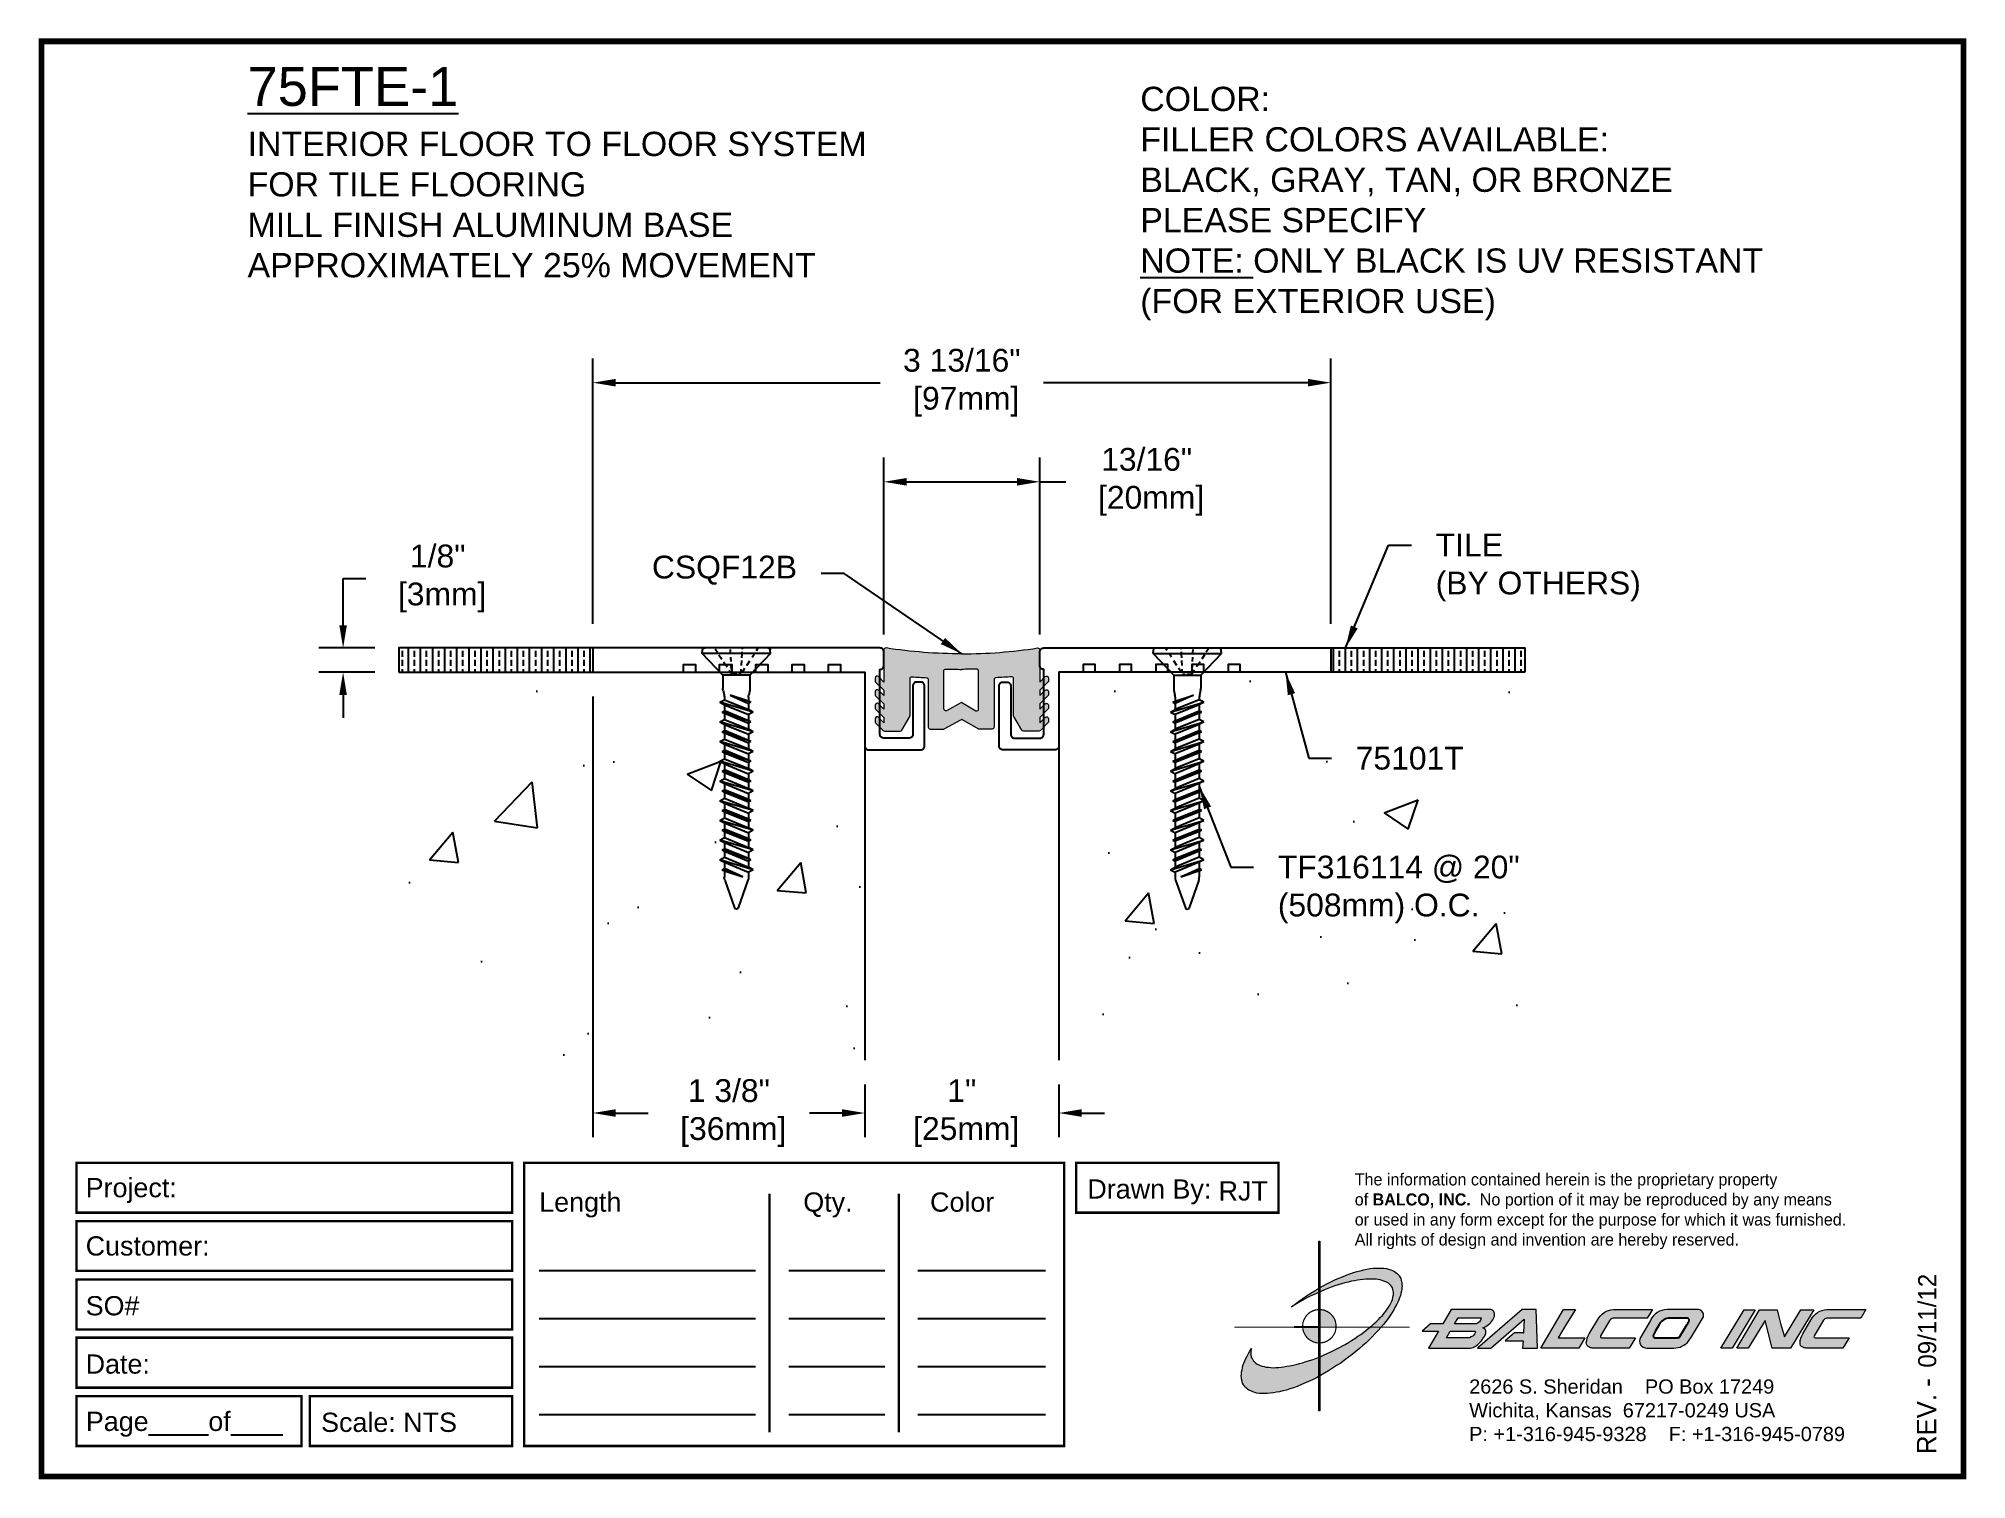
# Paper-space layout 'Layout1' of a CAD drawing. Header units: inches. Extents: x 0 to 10, y 0 to 7.5.
# The model-space entities are those that its viewports show. They can reach past a viewport. Long polylines and large blocks are cut down to what shows.
import ezdxf

# ---------------------------------------------------------------- set-up
doc = ezdxf.new("R2010")
doc.units = ezdxf.units.IN
doc.header["$MEASUREMENT"] = 0
for name, color, linetype in [('Anchors', 4, 'Continuous'), ('Border', 7, 'Continuous'), ('Conditions', 1, 'Continuous'), ('Dimensions', 3, 'Continuous'), ('Fillers', 2, 'Continuous'), ('Metals', 7, 'Continuous'), ('Text', 2, 'Continuous')]:
    doc.layers.add(name, color=color, linetype=linetype)
doc.styles.add('arial', font='arial.ttf')
doc.styles.add('Copyright', font='ERASDEMI.TTF')
doc.dimstyles.new('ARIAL', dxfattribs={"dimtxt": 0.1175, "dimasz": 0.1175, "dimexe": 0.125, "dimexo": 0.125, "dimgap": 0.125, "dimtad": 0, "dimtih": 1, "dimtoh": 1, "dimdec": 4, "dimzin": 0, "dimdsep": 46, "dimlunit": 4, "dimtxsty": 'arial', "dimcen": 0.09, "dimadec": 0, "dimazin": 0, "dimtfac": 1, "dimtdec": 4, "dimtofl": 0, "dimtmove": 0, "dimatfit": 3, "dimfxl": 0, "dimfrac": 2, "dimtolj": 1, "dimtzin": 0, "dimarcsym": 0})

psp = doc.layouts.get("Layout1")

# ---------------------------------------------------------------- texts
at = {"insert": (6.843, 1.591), "char_height": 0.0625, "width": 50.295, "attachment_point": 1, "style": 'Copyright'}
psp.add_mtext('The information contained herein is the proprietary property\\Pof {\\fEras Bold ITC|b0|i0|c0|p34;BALCO, INC.}  No portion of it may be reproduced by any means\\Por used in any form except for the purpose for which it was furnished.\\PAll rights of design and invention are hereby reserved.', dxfattribs=at)
at = {"layer": 'Border', "insert": (7.438, 0.52), "char_height": 0.074, "width": 2.3438, "attachment_point": 1, "style": 'arial'}
psp.add_mtext('2626 S. Sheridan    PO Box 17249\\PWichita, Kansas  67217-0249 USA \\PP: +1-316-945-9328    F: +1-316-945-0789', dxfattribs=at)

msp = doc.modelspace()

# ---------------------------------------------------------------- texts
at = {"layer": 'Fillers', "char_height": 0.1175, "attachment_point": 1, "style": 'arial'}
for s, insert in [('\\A1;75101T', (9.11523, 5.75549)), ('TF316114 @ 20"\\P(508mm) O.C.', (8.71373, 5.19426))]:
    msp.add_mtext(s, dxfattribs=dict(at, insert=insert))
at = {"layer": 'Text', "attachment_point": 1, "style": 'arial'}
for s, insert, char_height, width in [('{\\L75FTE-1\\P\\H0.625x;\\lINTERIOR FLOOR TO FLOOR SYSTEM\\PFOR TILE FLOORING\\PMILL FINISH ALUMINUM BASE\\PAPPROXIMATELY 25% MOVEMENT}', (3.4022, 9.25916), 0.2, 3.875), ('COLOR:{\\L                    \\~          \\P}FILLER COLORS AVAILABLE:\\PBLACK, GRAY, TAN, OR BRONZE\\PPLEASE SPECIFY\\P{\\LNOTE:} ONLY BLACK IS UV RESISTANT (FOR EXTERIOR USE)', (8.00449, 9.15778), 0.125, 3.3723863)]:
    msp.add_mtext(s, dxfattribs=dict(at, insert=insert, char_height=char_height, width=width))
at = {"layer": 'Text', "char_height": 0.1175, "style": 'arial'}
for s, insert, attachment_point in [('\\A1;TILE\\P(BY OTHERS)', (9.5273, 6.85433), 1), ('\\A1;CSQF12B', (6.23485, 6.59073), 9)]:
    msp.add_mtext(s, dxfattribs=dict(at, insert=insert, attachment_point=attachment_point))

# ---------------------------------------------------------------- blocks, each defined once
blk = doc.blocks.new('ACADlogo')
h = blk.add_hatch(color=256)
h.paths.add_polyline_path([(-3.346, 1.223), (-3.351, 1.223), (-3.351, 0.979), (-3.346, 0.982)])
h.paths.add_polyline_path([(-3.346, 0.961), (-3.351, 0.959), (-3.351, 0.868), (-3.346, 0.868)])
h.paths.add_polyline_path([(-3.346, 0.777), (-3.351, 0.777), (-3.351, 0.699), (-3.351, 0.695), (-3.35, 0.695), (-3.346, 0.695)])
h.paths.add_polyline_path([(-3.346, 0.864), (-3.346, 0.868), (-3.35, 0.868), (-3.351, 0.868), (-3.351, 0.777), (-3.346, 0.777), (-3.346, 0.778), (-3.348, 0.778)])
h.paths.add_polyline_path([(-3.346, 0.524), (-3.351, 0.521), (-3.351, 0.342), (-3.346, 0.342)])
h.paths.add_polyline_path([(-3.346, 0.695), (-3.351, 0.695), (-3.351, 0.621), (-3.346, 0.623)])
h.paths.add_polyline_path([(-3.346, 0.623), (-3.351, 0.621), (-3.351, 0.521), (-3.346, 0.524)])
h.paths.add_polyline_path([(-3.346, 0.982), (-3.351, 0.979), (-3.351, 0.959), (-3.346, 0.961)])
h = blk.add_hatch(color=175)
h.paths.add_polyline_path([(-3.518, 0.573), (-3.534, 0.571), (-3.548, 0.569), (-3.562, 0.567), (-3.576, 0.567), (-3.589, 0.566), (-3.602, 0.567), (-3.614, 0.568), (-3.625, 0.569), (-3.636, 0.572), (-3.646, 0.574), (-3.656, 0.577), (-3.664, 0.581), (-3.673, 0.585), (-3.679, 0.589), (-3.685, 0.595), (-3.688, 0.598), (-3.691, 0.6), (-3.695, 0.607), (-3.699, 0.614), (-3.703, 0.621), (-3.704, 0.626), (-3.705, 0.631), (-3.706, 0.637), (-3.706, 0.642), (-3.705, 0.648), (-3.705, 0.653), (-3.703, 0.659), (-3.702, 0.665), (-3.71, 0.652), (-3.717, 0.639), (-3.725, 0.626), (-3.731, 0.613), (-3.737, 0.601), (-3.741, 0.589), (-3.746, 0.577), (-3.749, 0.566), (-3.751, 0.555), (-3.753, 0.544), (-3.754, 0.538), (-3.754, 0.533), (-3.755, 0.523), (-3.754, 0.513), (-3.753, 0.508), (-3.752, 0.503), (-3.75, 0.494), (-3.748, 0.486), (-3.743, 0.477), (-3.74, 0.473), (-3.738, 0.469), (-3.734, 0.465), (-3.73, 0.461), (-3.723, 0.455), (-3.715, 0.449), (-3.706, 0.445), (-3.695, 0.44), (-3.685, 0.437), (-3.674, 0.434), (-3.661, 0.432), (-3.648, 0.431), (-3.634, 0.431), (-3.62, 0.431), (-3.604, 0.433), (-3.588, 0.435), (-3.572, 0.438), (-3.556, 0.441), (-3.538, 0.445), (-3.52, 0.449), (-3.503, 0.456), (-3.483, 0.461), (-3.464, 0.469), (-3.445, 0.477), (-3.426, 0.485), (-3.406, 0.494), (-3.385, 0.503), (-3.364, 0.514), (-3.351, 0.521), (-3.351, 0.621), (-3.364, 0.616), (-3.382, 0.609), (-3.4, 0.603), (-3.418, 0.598), (-3.436, 0.592), (-3.453, 0.587), (-3.47, 0.583), (-3.486, 0.579), (-3.503, 0.576)])
h.paths.add_polyline_path([(-3.215, 0.687), (-3.251, 0.667), (-3.289, 0.649), (-3.327, 0.631), (-3.345, 0.623), (-3.346, 0.623), (-3.346, 0.524), (-3.343, 0.525), (-3.323, 0.537), (-3.302, 0.549), (-3.28, 0.563), (-3.259, 0.577), (-3.238, 0.59), (-3.218, 0.605), (-3.198, 0.62), (-3.179, 0.635), (-3.16, 0.65), (-3.141, 0.665), (-3.123, 0.681), (-3.106, 0.696), (-3.089, 0.712), (-3.074, 0.727), (-3.058, 0.743), (-3.043, 0.759), (-3.03, 0.775), (-3.028, 0.777), (-3.085, 0.777), (-3.091, 0.772), (-3.105, 0.761), (-3.118, 0.75), (-3.134, 0.739), (-3.149, 0.729), (-3.165, 0.718), (-3.182, 0.707), (-3.198, 0.697)])
h.paths.add_polyline_path([(-2.921, 1.009), (-2.922, 1.015), (-2.924, 1.02), (-2.926, 1.029), (-2.931, 1.038), (-2.934, 1.043), (-2.936, 1.047), (-2.94, 1.05), (-2.943, 1.054), (-2.951, 1.06), (-2.959, 1.066), (-2.968, 1.071), (-2.978, 1.075), (-2.989, 1.079), (-3, 1.081), (-3.013, 1.083), (-3.026, 1.084), (-3.04, 1.084), (-3.054, 1.084), (-3.07, 1.083), (-3.085, 1.081), (-3.102, 1.079), (-3.118, 1.075), (-3.136, 1.07), (-3.153, 1.066), (-3.171, 1.06), (-3.191, 1.054), (-3.21, 1.047), (-3.229, 1.039), (-3.248, 1.031), (-3.268, 1.022), (-3.289, 1.012), (-3.31, 1.002), (-3.33, 0.991), (-3.346, 0.982), (-3.346, 0.961), (-3.342, 0.962), (-3.323, 0.971), (-3.305, 0.978), (-3.287, 0.984), (-3.268, 0.991), (-3.251, 0.996), (-3.234, 1.002), (-3.216, 1.007), (-3.199, 1.011), (-3.182, 1.015), (-3.167, 1.018), (-3.15, 1.021), (-3.136, 1.023), (-3.121, 1.025), (-3.107, 1.026), (-3.093, 1.026), (-3.079, 1.027), (-3.067, 1.026), (-3.054, 1.026), (-3.043, 1.025), (-3.032, 1.022), (-3.022, 1.02), (-3.013, 1.016), (-3.004, 1.013), (-2.997, 1.009), (-2.989, 1.005), (-2.983, 0.999), (-2.98, 0.996), (-2.978, 0.994), (-2.973, 0.987), (-2.969, 0.981), (-2.967, 0.973), (-2.965, 0.965), (-2.964, 0.957), (-2.964, 0.949), (-2.964, 0.944), (-2.965, 0.94), (-2.967, 0.93), (-2.969, 0.921), (-2.973, 0.911), (-2.978, 0.901), (-2.983, 0.891), (-2.989, 0.881), (-2.996, 0.871), (-3.004, 0.86), (-3.012, 0.849), (-3.021, 0.838), (-3.032, 0.827), (-3.042, 0.816), (-3.053, 0.805), (-3.065, 0.794), (-3.077, 0.783), (-3.085, 0.777), (-3.028, 0.777), (-3.016, 0.791), (-3.004, 0.806), (-2.992, 0.822), (-2.981, 0.837), (-2.971, 0.852), (-2.962, 0.866), (-2.954, 0.882), (-2.946, 0.896), (-2.939, 0.91), (-2.934, 0.924), (-2.929, 0.938), (-2.926, 0.944), (-2.925, 0.951), (-2.922, 0.963), (-2.92, 0.975), (-2.92, 0.982), (-2.919, 0.987), (-2.92, 0.999), (-2.92, 1.005)])
h.paths.add_polyline_path([(-3.372, 0.966), (-3.393, 0.953), (-3.415, 0.94), (-3.435, 0.925), (-3.455, 0.911), (-3.475, 0.897), (-3.494, 0.882), (-3.468, 0.898), (-3.439, 0.915), (-3.41, 0.93), (-3.396, 0.938), (-3.38, 0.945), (-3.351, 0.959), (-3.351, 0.979)])
h = blk.add_hatch(color=256)
h.paths.add_polyline_path([(-3.268, 0.814), (-3.27, 0.819), (-3.273, 0.824), (-3.276, 0.828), (-3.279, 0.833), (-3.282, 0.837), (-3.286, 0.841), (-3.29, 0.845), (-3.294, 0.849), (-3.298, 0.852), (-3.303, 0.855), (-3.308, 0.858), (-3.313, 0.86), (-3.318, 0.863), (-3.323, 0.864), (-3.328, 0.866), (-3.334, 0.867), (-3.339, 0.868), (-3.345, 0.868), (-3.346, 0.868), (-3.346, 0.777), (-3.335, 0.777), (-3.262, 0.777), (-3.262, 0.781), (-3.262, 0.787), (-3.263, 0.792), (-3.264, 0.798), (-3.265, 0.803), (-3.266, 0.808)])
h.paths.add_polyline_path([(-3.351, 0.777), (-3.436, 0.777), (-3.435, 0.773), (-3.435, 0.768), (-3.434, 0.762), (-3.432, 0.757), (-3.431, 0.752), (-3.428, 0.747), (-3.426, 0.742), (-3.423, 0.737), (-3.42, 0.732), (-3.417, 0.728), (-3.414, 0.723), (-3.41, 0.719), (-3.406, 0.716), (-3.401, 0.712), (-3.397, 0.709), (-3.392, 0.706), (-3.387, 0.704), (-3.382, 0.701), (-3.377, 0.699), (-3.372, 0.698), (-3.367, 0.696), (-3.361, 0.695), (-3.356, 0.695), (-3.351, 0.695)])
h.paths.add_polyline_path([(-3.346, 0.868), (-3.35, 0.868), (-3.351, 0.868), (-3.351, 0.777), (-3.346, 0.777)])
h = blk.add_hatch(color=256)
h.paths.add_polyline_path([(-2.438, 0.844, 0.412988), (-2.461, 0.869), (-2.663, 0.869), (-2.707, 0.794), (-2.771, 0.794), (-2.815, 0.755), (-2.73, 0.755), (-2.781, 0.668), (-2.563, 0.668, 0.107996), (-2.538, 0.677, 0.108939), (-2.494, 0.724, 0.080345), (-2.483, 0.745, 0.419497), (-2.499, 0.773, 0.149928), (-2.447, 0.815, 0.134283)])
h.paths.add_polyline_path([(-2.507, 0.821, -0.209012), (-2.532, 0.794), (-2.538, 0.794), (-2.646, 0.794), (-2.627, 0.825), (-2.51, 0.825, -0.56619)], flags=16)
h.paths.add_polyline_path([(-2.538, 0.75, -0.241309), (-2.569, 0.722), (-2.688, 0.722), (-2.669, 0.755), (-2.541, 0.755, -0.56619)], flags=16)
for points in [[(-2.285, 0.819), (-2.287, 0.748), (-2.335, 0.748), (-2.383, 0.705), (-2.29, 0.705), (-2.292, 0.668), (-2.215, 0.668), (-2.221, 0.869), (-2.295, 0.869), (-2.527, 0.668), (-2.458, 0.668)], [(-2.018, 0.869), (-2.079, 0.869), (-2.198, 0.668), (-2, 0.668), (-1.968, 0.722), (-2.107, 0.722), (-2.085, 0.759), (-2.064, 0.794)], [(-1.617, 0.869), (-1.807, 0.869, 0.270182), (-1.896, 0.825), (-1.946, 0.742, 0.109019), (-1.961, 0.695, 0.340665), (-1.945, 0.672, 0.129907), (-1.923, 0.668), (-1.738, 0.668), (-1.706, 0.722), (-1.878, 0.722), (-1.882, 0.722, -0.601242), (-1.887, 0.731), (-1.838, 0.813, -0.253048), (-1.821, 0.823), (-1.645, 0.823)], [(-1.083, 0.867), (-1.14, 0.867), (-1.261, 0.667), (-1.26, 0.667), (-1.202, 0.667)], [(-0.96, 0.83), (-0.969, 0.867), (-1.061, 0.867), (-1.179, 0.667), (-1.12, 0.667), (-1.031, 0.812), (-0.995, 0.667), (-0.9, 0.667), (-0.778, 0.867), (-0.846, 0.867), (-0.931, 0.727), (-0.951, 0.795)], [(-0.507, 0.869), (-0.697, 0.869, 0.270182), (-0.786, 0.825), (-0.836, 0.742, 0.109019), (-0.85, 0.695, 0.340665), (-0.835, 0.672, 0.129907), (-0.812, 0.668), (-0.628, 0.668), (-0.595, 0.722), (-0.768, 0.722), (-0.772, 0.722, -0.601242), (-0.777, 0.731), (-0.728, 0.813, -0.253048), (-0.71, 0.823), (-0.534, 0.823)], [(-3.346, 0.623), (-3.351, 0.621), (-3.351, 0.521), (-3.346, 0.524)]]:
    blk.add_hatch(color=256).paths.add_polyline_path(points)
h = blk.add_hatch(color=256)
h.paths.add_polyline_path([(-1.377, 0.868), (-1.383, 0.868), (-1.383, 0.868), (-1.44, 0.868), (-1.492, 0.868), (-1.541, 0.868, 0.297712), (-1.628, 0.811), (-1.68, 0.723, 0.585116), (-1.646, 0.668), (-1.506, 0.668, 0.210586), (-1.429, 0.703), (-1.415, 0.726), (-1.389, 0.769), (-1.352, 0.831, 0.4352)])
h.paths.add_polyline_path([(-1.437, 0.823, -0.603783), (-1.428, 0.805), (-1.431, 0.801), (-1.434, 0.796), (-1.438, 0.789), (-1.474, 0.728, -0.229001), (-1.489, 0.722), (-1.494, 0.722), (-1.501, 0.722), (-1.597, 0.722), (-1.604, 0.722, -0.492401), (-1.613, 0.734), (-1.601, 0.757), (-1.591, 0.775), (-1.582, 0.791, -0.238368), (-1.535, 0.823)], flags=16)
for q in [(-3.48, 0.777), (-3.351, 0.642)]:
    blk.add_line((-3.351, 0.777), q)
at = {"color": 7, "lineweight": 0}
for points in [[(-3.351, 1.223), (-3.346, 1.223), (-3.346, 0.342), (-3.351, 0.342), (-3.351, 1.223)], [(-2.292, 0.668), (-2.215, 0.668), (-2.221, 0.869), (-2.295, 0.869), (-2.527, 0.668), (-2.458, 0.668), (-2.285, 0.819), (-2.287, 0.748), (-2.286, 0.748), (-2.335, 0.748), (-2.383, 0.705), (-2.29, 0.705), (-2.292, 0.668), (-2.292, 0.668)], [(-2.198, 0.668), (-2.079, 0.869), (-2.018, 0.869), (-2.064, 0.794), (-2.085, 0.759), (-2.107, 0.722), (-1.968, 0.722), (-2, 0.668), (-2.198, 0.668), (-2.198, 0.668)], [(-1.383, 0.868), (-1.383, 0.868)], [(-1.261, 0.667), (-1.14, 0.867), (-1.083, 0.867), (-1.202, 0.667), (-1.26, 0.667), (-1.261, 0.667), (-1.261, 0.667)], [(-0.9, 0.667), (-0.995, 0.667), (-1.031, 0.812), (-1.12, 0.667), (-1.179, 0.667), (-1.061, 0.867), (-0.969, 0.867), (-0.96, 0.83), (-0.951, 0.795), (-0.931, 0.727), (-0.846, 0.867), (-0.778, 0.867), (-0.9, 0.667), (-0.9, 0.667)]]:
    blk.add_lwpolyline(points, dxfattribs=at)
at = {"color": 175, "lineweight": 0}
blk.add_lwpolyline([(-2.926, 1.029), (-2.924, 1.02), (-2.922, 1.015), (-2.921, 1.009), (-2.92, 1.005), (-2.92, 0.999), (-2.919, 0.987), (-2.92, 0.982), (-2.92, 0.975), (-2.922, 0.963), (-2.925, 0.951), (-2.926, 0.944), (-2.929, 0.938), (-2.934, 0.924), (-2.939, 0.91), (-2.946, 0.896), (-2.954, 0.882), (-2.962, 0.866), (-2.971, 0.852), (-2.981, 0.837), (-2.992, 0.822), (-3.004, 0.806), (-3.016, 0.791), (-3.03, 0.775), (-3.043, 0.759), (-3.058, 0.743), (-3.074, 0.727), (-3.089, 0.712), (-3.106, 0.696), (-3.123, 0.681), (-3.141, 0.665), (-3.16, 0.65), (-3.179, 0.635), (-3.198, 0.62), (-3.218, 0.605), (-3.238, 0.59), (-3.259, 0.577), (-3.28, 0.563), (-3.302, 0.549), (-3.323, 0.537), (-3.343, 0.525), (-3.364, 0.514), (-3.385, 0.503), (-3.406, 0.494), (-3.426, 0.485), (-3.445, 0.477), (-3.464, 0.469), (-3.483, 0.461), (-3.503, 0.456), (-3.52, 0.449), (-3.538, 0.445), (-3.556, 0.441), (-3.572, 0.438), (-3.588, 0.435), (-3.604, 0.433), (-3.62, 0.431), (-3.634, 0.431), (-3.648, 0.431), (-3.661, 0.432), (-3.674, 0.434), (-3.685, 0.437), (-3.695, 0.44), (-3.706, 0.445), (-3.715, 0.449), (-3.723, 0.455), (-3.73, 0.461), (-3.734, 0.465), (-3.738, 0.469), (-3.74, 0.473), (-3.743, 0.477), (-3.748, 0.486), (-3.75, 0.494), (-3.752, 0.503), (-3.753, 0.508), (-3.754, 0.513), (-3.755, 0.523), (-3.754, 0.533), (-3.754, 0.538), (-3.753, 0.544), (-3.751, 0.555), (-3.749, 0.566), (-3.746, 0.577), (-3.741, 0.589), (-3.737, 0.601), (-3.731, 0.613), (-3.725, 0.626), (-3.717, 0.639), (-3.71, 0.652), (-3.702, 0.665), (-3.703, 0.659), (-3.705, 0.653), (-3.705, 0.648), (-3.706, 0.642), (-3.706, 0.637), (-3.705, 0.631), (-3.704, 0.626), (-3.703, 0.621), (-3.699, 0.614), (-3.695, 0.607), (-3.691, 0.6), (-3.688, 0.598), (-3.685, 0.595), (-3.679, 0.589), (-3.673, 0.585), (-3.664, 0.581), (-3.656, 0.577), (-3.646, 0.574), (-3.636, 0.572), (-3.625, 0.569), (-3.614, 0.568), (-3.602, 0.567), (-3.589, 0.566), (-3.576, 0.567), (-3.562, 0.567), (-3.548, 0.569), (-3.534, 0.571), (-3.518, 0.573), (-3.503, 0.576), (-3.486, 0.579), (-3.47, 0.583), (-3.453, 0.587), (-3.436, 0.592), (-3.418, 0.598), (-3.4, 0.603), (-3.382, 0.609), (-3.364, 0.616), (-3.345, 0.623), (-3.327, 0.631), (-3.289, 0.649), (-3.251, 0.667), (-3.215, 0.687), (-3.198, 0.697), (-3.182, 0.707), (-3.165, 0.718), (-3.149, 0.729), (-3.134, 0.739), (-3.118, 0.75), (-3.105, 0.761), (-3.091, 0.772), (-3.077, 0.783), (-3.065, 0.794), (-3.053, 0.805), (-3.042, 0.816), (-3.032, 0.827), (-3.021, 0.838), (-3.012, 0.849), (-3.004, 0.86), (-2.996, 0.871), (-2.989, 0.881), (-2.983, 0.891), (-2.978, 0.901), (-2.973, 0.911), (-2.969, 0.921), (-2.967, 0.93), (-2.965, 0.94), (-2.964, 0.944), (-2.964, 0.949), (-2.964, 0.957), (-2.965, 0.965), (-2.967, 0.973), (-2.969, 0.981), (-2.973, 0.987), (-2.978, 0.994), (-2.98, 0.996), (-2.983, 0.999), (-2.989, 1.005), (-2.997, 1.009), (-3.004, 1.013), (-3.013, 1.016), (-3.022, 1.02), (-3.032, 1.022), (-3.043, 1.025), (-3.054, 1.026), (-3.067, 1.026), (-3.079, 1.027), (-3.093, 1.026), (-3.107, 1.026), (-3.121, 1.025), (-3.136, 1.023), (-3.15, 1.021), (-3.167, 1.018), (-3.182, 1.015), (-3.199, 1.011), (-3.216, 1.007), (-3.234, 1.002), (-3.251, 0.996), (-3.268, 0.991), (-3.287, 0.984), (-3.305, 0.978), (-3.323, 0.971), (-3.342, 0.962), (-3.38, 0.945), (-3.396, 0.938), (-3.41, 0.93), (-3.439, 0.915), (-3.468, 0.898), (-3.494, 0.882), (-3.475, 0.897), (-3.455, 0.911), (-3.435, 0.925), (-3.415, 0.94), (-3.393, 0.953), (-3.372, 0.966), (-3.351, 0.979), (-3.33, 0.991), (-3.31, 1.002), (-3.289, 1.012), (-3.268, 1.022), (-3.248, 1.031), (-3.229, 1.039), (-3.21, 1.047), (-3.191, 1.054), (-3.171, 1.06), (-3.153, 1.066), (-3.136, 1.07), (-3.118, 1.075), (-3.102, 1.079), (-3.085, 1.081), (-3.07, 1.083), (-3.054, 1.084), (-3.04, 1.084), (-3.026, 1.084), (-3.013, 1.083), (-3, 1.081), (-2.989, 1.079), (-2.978, 1.075), (-2.968, 1.071), (-2.959, 1.066), (-2.951, 1.06), (-2.943, 1.054), (-2.94, 1.05), (-2.936, 1.047), (-2.934, 1.043), (-2.931, 1.038), (-2.926, 1.029), (-2.926, 1.029)], dxfattribs=at)
at = {"color": 7, "lineweight": 0, "const_width": 0.0064}
blk.add_lwpolyline([(-3.262, 0.781), (-3.262, 0.787), (-3.263, 0.792), (-3.264, 0.798), (-3.265, 0.803), (-3.266, 0.808), (-3.268, 0.814), (-3.27, 0.819), (-3.273, 0.824), (-3.276, 0.828), (-3.279, 0.833), (-3.282, 0.837), (-3.286, 0.841), (-3.29, 0.845), (-3.294, 0.849), (-3.298, 0.852), (-3.303, 0.855), (-3.308, 0.858), (-3.313, 0.86), (-3.318, 0.863), (-3.323, 0.864), (-3.328, 0.866), (-3.334, 0.867), (-3.339, 0.868), (-3.345, 0.868), (-3.35, 0.868), (-3.356, 0.868), (-3.361, 0.867), (-3.367, 0.866), (-3.372, 0.865), (-3.377, 0.863), (-3.382, 0.862), (-3.387, 0.859), (-3.392, 0.857), (-3.397, 0.854), (-3.401, 0.851), (-3.406, 0.847), (-3.41, 0.843), (-3.414, 0.839), (-3.417, 0.835), (-3.42, 0.831), (-3.423, 0.826), (-3.426, 0.821), (-3.428, 0.816), (-3.431, 0.811), (-3.432, 0.806), (-3.434, 0.801), (-3.435, 0.795), (-3.435, 0.79), (-3.436, 0.784), (-3.436, 0.779), (-3.435, 0.773), (-3.435, 0.768), (-3.434, 0.762), (-3.432, 0.757), (-3.431, 0.752), (-3.428, 0.747), (-3.426, 0.742), (-3.423, 0.737), (-3.42, 0.732), (-3.417, 0.728), (-3.414, 0.723), (-3.41, 0.719), (-3.406, 0.716), (-3.401, 0.712), (-3.397, 0.709), (-3.392, 0.706), (-3.387, 0.704), (-3.382, 0.701), (-3.377, 0.699), (-3.372, 0.698), (-3.367, 0.696), (-3.361, 0.695), (-3.356, 0.695), (-3.35, 0.695), (-3.345, 0.695), (-3.339, 0.695), (-3.334, 0.696), (-3.328, 0.697), (-3.323, 0.698), (-3.318, 0.7), (-3.313, 0.702), (-3.308, 0.705), (-3.303, 0.708), (-3.298, 0.711), (-3.294, 0.714), (-3.29, 0.718), (-3.286, 0.721), (-3.282, 0.726), (-3.279, 0.73), (-3.276, 0.734), (-3.273, 0.739), (-3.27, 0.744), (-3.268, 0.749), (-3.266, 0.754), (-3.265, 0.76), (-3.264, 0.765), (-3.263, 0.77), (-3.262, 0.776), (-3.262, 0.781)], dxfattribs=at)
at = {"color": 7, "lineweight": 0}
for points in [[(-2.447, 0.815, 0.130368), (-2.438, 0.843, 0.448367), (-2.463, 0.869), (-2.663, 0.869), (-2.707, 0.794), (-2.771, 0.794), (-2.815, 0.755), (-2.73, 0.755), (-2.781, 0.668), (-2.563, 0.668, 0.107996), (-2.538, 0.677, 0.108939), (-2.494, 0.724, 0.077395), (-2.484, 0.744, 0.430878), (-2.499, 0.773, 0.149928)], [(-2.507, 0.821, -0.209012), (-2.532, 0.794), (-2.538, 0.794), (-2.646, 0.794), (-2.627, 0.825), (-2.512, 0.825), (-2.509, 0.825, -0.531288)], [(-1.838, 0.813), (-1.887, 0.731, 0.587385), (-1.882, 0.722), (-1.878, 0.722), (-1.706, 0.722), (-1.738, 0.668), (-1.923, 0.668, -0.129907), (-1.945, 0.672, -0.349839), (-1.961, 0.696, -0.107341), (-1.946, 0.742), (-1.896, 0.825, -0.270182), (-1.807, 0.869), (-1.617, 0.869), (-1.645, 0.823), (-1.821, 0.823, 0.252436)], [(-1.68, 0.723, 0.585116), (-1.646, 0.668), (-1.506, 0.668, 0.210586), (-1.429, 0.703), (-1.415, 0.726), (-1.389, 0.769), (-1.352, 0.831, 0.4352), (-1.377, 0.868), (-1.383, 0.868), (-1.383, 0.868), (-1.44, 0.868), (-1.492, 0.868), (-1.541, 0.868, 0.297712), (-1.628, 0.811)], [(-0.728, 0.813), (-0.777, 0.731, 0.587385), (-0.772, 0.722), (-0.768, 0.722), (-0.595, 0.722), (-0.628, 0.668), (-0.812, 0.668, -0.129907), (-0.835, 0.672, -0.349839), (-0.85, 0.696, -0.107341), (-0.836, 0.742), (-0.786, 0.825, -0.270182), (-0.697, 0.869), (-0.507, 0.869), (-0.534, 0.823), (-0.71, 0.823, 0.252436)], [(-2.569, 0.722), (-2.688, 0.722), (-2.669, 0.755), (-2.543, 0.755), (-2.54, 0.755, -0.531288), (-2.538, 0.75, -0.241309)]]:
    blk.add_lwpolyline(points, format="xyb", close=True, dxfattribs=at)
blk.add_lwpolyline([(-1.437, 0.823), (-1.535, 0.823, 0.238368), (-1.582, 0.791), (-1.591, 0.775), (-1.601, 0.757), (-1.613, 0.734, 0.490298), (-1.604, 0.722), (-1.597, 0.722), (-1.501, 0.722), (-1.494, 0.722), (-1.489, 0.722, 0.229001), (-1.474, 0.728), (-1.438, 0.789), (-1.434, 0.796), (-1.431, 0.801), (-1.428, 0.805, 0.603783)], format="xyb", close=True)
blk.add_lwpolyline([(-2.879, 0.777, 0.00455, 0.00455, 0), (-3.791, 0.777, 0.00183, 0.00183, 0), (-3.791, 0.777, 0.00183, 0.00183, 0)], format="xyseb", dxfattribs=at)
blk = doc.blocks.new('Quantity Data')
at = {"layer": 'Border', "color": 253}
for p, q in [((2.755, 1.254), (3.881, 1.254)), ((4.054, 1.254), (4.553, 1.254)), ((4.725, 1.254), (5.389, 1.254)), ((2.755, 1.004), (3.881, 1.004)), ((4.054, 1.004), (4.553, 1.004)), ((4.725, 1.004), (5.389, 1.004)), ((2.755, 0.754), (3.881, 0.754)), ((4.054, 0.754), (4.553, 0.754)), ((4.725, 0.754), (5.389, 0.754)), ((2.755, 0.504), (3.881, 0.504)), ((4.054, 0.504), (4.553, 0.504)), ((4.725, 0.504), (5.389, 0.504))]:
    blk.add_line(p, q, dxfattribs=at)
at = {"layer": 'Border', "const_width": 0.0125}
blk.add_lwpolyline([(5.485, 0.341), (2.678, 0.341), (2.678, 1.813), (5.485, 1.813)], close=True, dxfattribs=at)
for points in [[(3.953, 1.653), (3.953, 0.412)], [(4.625, 1.653), (4.625, 0.412)]]:
    blk.add_lwpolyline(points, dxfattribs=at)
at = {"layer": 'Border', "style": 'arial'}
for s, p in [('Length', (2.756, 1.559)), ('Qty.', (4.129, 1.559)), ('Color', (4.788, 1.559))]:
    blk.add_text(s, height=0.1, dxfattribs=at).set_placement(p)
blk = doc.blocks.new('Drawn By')
at = {"layer": 'Border', "const_width": 0.0125}
blk.add_lwpolyline([(5.38, 1.813), (6.432, 1.813), (6.432, 1.554), (5.38, 1.554)], close=True, dxfattribs=at)
at = {"layer": 'Border', "style": 'arial'}
blk.add_text('Drawn By: ', height=0.1, dxfattribs=at).set_placement((5.438, 1.627))
blk.add_attdef('XXX', (6.12, 1.617), '', height=0.1, dxfattribs=at)
blk = doc.blocks.new('Project Info')
at = {"layer": 'Border', "const_width": 0.0125}
for points in [[(0.182, 1.813), (2.448, 1.813), (2.448, 1.554), (0.182, 1.554)], [(0.182, 1.51), (2.448, 1.51), (2.448, 1.251), (0.182, 1.251)], [(0.182, 1.207), (2.448, 1.207), (2.448, 0.947), (0.182, 0.947)], [(0.182, 0.904), (2.448, 0.904), (2.448, 0.644), (0.182, 0.644)], [(0.182, 0.6), (1.352, 0.6), (1.352, 0.341), (0.182, 0.341)], [(1.396, 0.6), (2.448, 0.6), (2.448, 0.341), (1.396, 0.341)]]:
    blk.add_lwpolyline(points, close=True, dxfattribs=at)
at = {"layer": 'Border', "style": 'arial'}
for s, p in [('Project:', (0.23, 1.634)), ('Customer:', (0.23, 1.331)), ('SO#', (0.23, 1.02)), ('Date:', (0.23, 0.717)), ('Page%%u        %%uof%%u       ', (0.231, 0.419)), ('Scale: NTS', (1.454, 0.414))]:
    blk.add_text(s, height=0.1, dxfattribs=at).set_placement(p)
blk = doc.blocks.new('REV')
at = {"style": 'Copyright'}
blk.add_text('REV. -', height=0.1, rotation=90, dxfattribs=at).set_placement((-0.142, 0.117))
at = {"style": 'Copyright', "flags": 4}
blk.add_attdef('REVISIONDATE', (-0.142, 0.566), '', height=0.0938, rotation=90, dxfattribs=at)
blk = doc.blocks.new('75101T')
blk.add_lwpolyline([(4.4061, 3.3595, 0.414214), (4.4261, 3.3795), (4.4261, 3.7145, -0.414214), (4.4061, 3.7345), (4.4061, 3.8049, -0.414214), (4.4261, 3.8249), (5.906, 3.8249), (5.906, 3.6999), (5.4395, 3.6999), (5.4395, 3.7389), (5.3775, 3.7389), (5.3775, 3.6999), (5.2525, 3.6999), (5.2525, 3.7389), (5.1905, 3.7389), (5.1905, 3.6999), (5.0655, 3.6999), (5.0655, 3.7389), (5.0035, 3.7389), (5.0035, 3.6999), (4.8785, 3.6999), (4.8785, 3.7389), (4.8165, 3.7389), (4.8165, 3.6999), (4.6915, 3.6999), (4.6915, 3.7389), (4.6295, 3.7389), (4.6295, 3.6999), (4.504, 3.6999), (4.504, 3.3195, -0.414214), (4.484, 3.2995), (4.2161, 3.2995, -0.414214), (4.1961, 3.3195), (4.1961, 3.6295, -0.414214), (4.2161, 3.6495), (4.2361, 3.6495, -0.414214), (4.2561, 3.6295), (4.2561, 3.3795, 0.414214), (4.2761, 3.3595)], format="xyb", close=True)
blk = doc.blocks.new('TF316114')
for p, q in [((-0.1634, 0), (0.1634, 0)), ((-0.1042, -0.0127), (-0.1125, 0)), ((-0.1762, -0.0285), (-0.1747, -0.0103)), ((-0.1762, -0.0285), (0.1762, -0.0285)), ((-0.1762, -0.0285), (-0.0698, -0.141)), ((-0.0815, -0.0472), (-0.0915, -0.0321)), ((-0.0533, -0.0902), (-0.0691, -0.0662)), ((-0.0308, -0.0055), (-0.0311, -0.0002)), ((-0.0297, -0.0263), (-0.0301, -0.0195)), ((-0.0284, -0.051), (-0.0294, -0.0323)), ((-0.0263, -0.091), (-0.0277, -0.065)), ((0.0253, -0.1104), (0.0264, -0.0896)), ((0.0274, -0.0703), (0.0286, -0.0479)), ((0.0297, -0.0255), (0.0306, -0.0085)), ((0.0662, -0.0707), (0.0485, -0.0976)), ((0.0698, -0.141), (0.1762, -0.0285)), ((0.0898, -0.0346), (0.0746, -0.0579)), ((0.1095, -0.0045), (0.0979, -0.0223)), ((0.1762, -0.0285), (0.1747, -0.0103)), ((-0.0698, -0.141), (-0.0698, -0.2081)), ((-0.0698, -0.141), (0.0698, -0.141)), ((-0.0307, -0.1248), (-0.0441, -0.1044)), ((-0.0245, -0.1261), (-0.0253, -0.1097)), ((-0.024, -0.135), (-0.0107, -0.135)), ((-0.0018, -0.135), (0.0183, -0.135)), ((0.0373, -0.1147), (0.024, -0.135)), ((0.024, -0.135), (0.0245, -0.1246)), ((0.0698, -0.141), (0.0698, -0.2081)), ((-0.0863, -0.3304), (0.0862, -0.2796)), ((-0.0737, -0.2796), (0.0321, -0.2431)), ((-0.0737, -0.2796), (-0.0623, -0.2734)), ((-0.0737, -0.2796), (-0.0623, -0.2858)), ((-0.0687, -0.2177), (-0.0633, -0.2437)), ((0.0321, -0.2431), (-0.0623, -0.2858)), ((-0.0623, -0.2734), (0.0321, -0.2431)), ((-0.0623, -0.2533), (-0.0623, -0.2734)), ((0.0622, -0.2667), (-0.0623, -0.3175)), ((-0.0623, -0.2858), (-0.0623, -0.3175)), ((0.0622, -0.2925), (-0.0623, -0.3433)), ((0.0622, -0.2925), (0.0622, -0.3242)), ((0.0622, -0.2533), (0.0622, -0.2667)), ((0.0862, -0.2796), (0.0622, -0.2667)), ((0.0862, -0.2796), (0.0622, -0.2925)), ((0.0687, -0.2177), (0.0633, -0.2437)), ((-0.0863, -0.3304), (-0.0623, -0.3175)), ((-0.0863, -0.3304), (-0.0623, -0.3433)), ((-0.0863, -0.4319), (0.0862, -0.3812)), ((-0.0737, -0.3812), (0.0737, -0.3304)), ((-0.0737, -0.3812), (-0.0623, -0.375)), ((-0.0737, -0.3812), (-0.0623, -0.3873)), ((-0.0623, -0.375), (0.0622, -0.3242)), ((0.0622, -0.3365), (-0.0623, -0.3873)), ((-0.0623, -0.3433), (-0.0623, -0.375)), ((0.0622, -0.3682), (-0.0623, -0.419)), ((-0.0623, -0.3873), (-0.0623, -0.419)), ((0.0622, -0.3941), (-0.0623, -0.4449)), ((0.0737, -0.3304), (0.0622, -0.3242)), ((0.0737, -0.3304), (0.0622, -0.3365)), ((0.0622, -0.3365), (0.0622, -0.3682)), ((0.0862, -0.3812), (0.0622, -0.3682)), ((0.0862, -0.3812), (0.0622, -0.3941)), ((0.0622, -0.3941), (0.0622, -0.4258)), ((-0.0863, -0.4319), (-0.0623, -0.419)), ((-0.0863, -0.4319), (-0.0623, -0.4449)), ((-0.0863, -0.5335), (0.0862, -0.4827)), ((-0.0737, -0.4827), (0.0737, -0.4319)), ((-0.0737, -0.4827), (-0.0623, -0.4766)), ((-0.0737, -0.4827), (-0.0623, -0.4889)), ((-0.0623, -0.4766), (0.0622, -0.4258)), ((0.0622, -0.4381), (-0.0623, -0.4889)), ((-0.0623, -0.4449), (-0.0623, -0.4766)), ((0.0622, -0.4698), (-0.0623, -0.5206)), ((-0.0623, -0.4889), (-0.0623, -0.5206)), ((0.0622, -0.4956), (-0.0623, -0.5464)), ((0.0737, -0.4319), (0.0622, -0.4258)), ((0.0737, -0.4319), (0.0622, -0.4381)), ((0.0622, -0.4381), (0.0622, -0.4698)), ((0.0862, -0.4827), (0.0622, -0.4698)), ((0.0862, -0.4827), (0.0622, -0.4956)), ((0.0622, -0.4956), (0.0622, -0.5273)), ((-0.0863, -0.5335), (-0.0623, -0.5206)), ((-0.0863, -0.5335), (-0.0623, -0.5464)), ((-0.0863, -0.6351), (0.0862, -0.5843)), ((-0.0737, -0.5843), (0.0737, -0.5335)), ((-0.0737, -0.5843), (-0.0623, -0.5781)), ((-0.0737, -0.5843), (-0.0623, -0.5904)), ((-0.0623, -0.5781), (0.0622, -0.5273)), ((0.0622, -0.5397), (-0.0623, -0.5904)), ((-0.0623, -0.5464), (-0.0623, -0.5781)), ((0.0622, -0.5714), (-0.0623, -0.6221)), ((-0.0623, -0.5904), (-0.0623, -0.6221)), ((0.0737, -0.5335), (0.0622, -0.5273)), ((0.0737, -0.5335), (0.0622, -0.5397)), ((0.0622, -0.5397), (0.0622, -0.5714)), ((0.0862, -0.5843), (0.0622, -0.5714)), ((0.0862, -0.5843), (0.0622, -0.5972)), ((-0.0863, -0.6351), (-0.0623, -0.6221)), ((-0.0863, -0.6351), (-0.0623, -0.648)), ((-0.0863, -0.7366), (0.0862, -0.6858)), ((-0.0737, -0.6858), (0.0737, -0.6351)), ((-0.0737, -0.6858), (-0.0623, -0.6797)), ((-0.0737, -0.6858), (-0.0623, -0.692)), ((0.0622, -0.5972), (-0.0623, -0.648)), ((-0.0623, -0.6797), (0.0622, -0.6289)), ((0.0622, -0.6412), (-0.0623, -0.692)), ((-0.0623, -0.648), (-0.0623, -0.6797)), ((0.0622, -0.6729), (-0.0623, -0.7237)), ((-0.0623, -0.692), (-0.0623, -0.7237)), ((0.0622, -0.5972), (0.0622, -0.6289)), ((0.0737, -0.6351), (0.0622, -0.6289)), ((0.0737, -0.6351), (0.0622, -0.6412)), ((0.0622, -0.6412), (0.0622, -0.6729)), ((0.0862, -0.6858), (0.0622, -0.6729)), ((0.0862, -0.6858), (0.0622, -0.6988)), ((-0.0863, -0.7366), (-0.0623, -0.7237)), ((-0.0863, -0.7366), (-0.0623, -0.7495)), ((-0.0863, -0.8382), (0.0862, -0.7874)), ((-0.0737, -0.7874), (0.0737, -0.7366)), ((-0.0737, -0.7874), (-0.0623, -0.7812)), ((-0.0737, -0.7874), (-0.0623, -0.7936)), ((0.0622, -0.6988), (-0.0623, -0.7495)), ((-0.0623, -0.7812), (0.0622, -0.7305)), ((0.0622, -0.7428), (-0.0623, -0.7936)), ((-0.0623, -0.7495), (-0.0623, -0.7812)), ((0.0622, -0.7745), (-0.0623, -0.8253)), ((-0.0623, -0.7936), (-0.0623, -0.8253)), ((0.0622, -0.6988), (0.0622, -0.7305)), ((0.0737, -0.7366), (0.0622, -0.7305)), ((0.0737, -0.7366), (0.0622, -0.7428)), ((0.0622, -0.7428), (0.0622, -0.7745)), ((0.0862, -0.7874), (0.0622, -0.7745)), ((0.0862, -0.7874), (0.0622, -0.8003)), ((-0.0863, -0.8382), (-0.0623, -0.8253)), ((-0.0863, -0.8382), (-0.0623, -0.8511)), ((-0.0863, -0.9397), (0.0862, -0.889)), ((-0.0737, -0.889), (0.0737, -0.8382)), ((-0.0737, -0.889), (-0.0623, -0.8828)), ((-0.0737, -0.889), (-0.0623, -0.8951)), ((0.0622, -0.8003), (-0.0623, -0.8511)), ((-0.0623, -0.8828), (0.0622, -0.832)), ((0.0622, -0.8444), (-0.0623, -0.8951)), ((-0.0623, -0.8511), (-0.0623, -0.8828)), ((0.0622, -0.876), (-0.0623, -0.9268)), ((0.0622, -0.8003), (0.0622, -0.832)), ((0.0737, -0.8382), (0.0622, -0.832)), ((0.0737, -0.8382), (0.0622, -0.8444)), ((0.0622, -0.8444), (0.0622, -0.876)), ((0.0862, -0.889), (0.0622, -0.876)), ((0.0862, -0.889), (0.0622, -0.9019)), ((-0.0863, -0.9397), (-0.0623, -0.9268)), ((-0.0863, -0.9397), (-0.0623, -0.9527)), ((-0.0863, -1.0413), (0.0862, -0.9905)), ((-0.0737, -0.9905), (0.0737, -0.9397)), ((-0.0737, -0.9905), (-0.0623, -0.9844)), ((-0.0737, -0.9905), (-0.0623, -0.9967)), ((-0.0623, -0.8951), (-0.0623, -0.9268)), ((0.0622, -0.9019), (-0.0623, -0.9527)), ((-0.0623, -0.9844), (0.0622, -0.9336)), ((0.0622, -0.9459), (-0.0623, -0.9967)), ((-0.0623, -0.9527), (-0.0623, -0.9844)), ((0.0622, -0.9776), (-0.0623, -1.0284)), ((0.0622, -0.9019), (0.0622, -0.9336)), ((0.0737, -0.9397), (0.0622, -0.9336)), ((0.0737, -0.9397), (0.0622, -0.9459)), ((0.0622, -0.9459), (0.0622, -0.9776)), ((0.0862, -0.9905), (0.0622, -0.9776)), ((0.0862, -0.9905), (0.0622, -1.0035)), ((-0.0863, -1.0413), (-0.0623, -1.0284)), ((-0.0863, -1.0413), (-0.0623, -1.0542)), ((-0.0863, -1.1429), (0.0862, -1.0921)), ((-0.0737, -1.0921), (0.0737, -1.0413)), ((-0.0737, -1.0921), (-0.0623, -1.0859)), ((-0.0737, -1.0921), (-0.0623, -1.0983)), ((-0.0623, -0.9967), (-0.0623, -1.0284)), ((0.0622, -1.0035), (-0.0623, -1.0542)), ((-0.0623, -1.0859), (0.0622, -1.0351)), ((0.0622, -1.0475), (-0.0623, -1.0983)), ((-0.0623, -1.0542), (-0.0623, -1.0859)), ((0.0622, -1.0792), (-0.0623, -1.13)), ((0.0622, -1.0035), (0.0622, -1.0351)), ((0.0737, -1.0413), (0.0622, -1.0351)), ((0.0737, -1.0413), (0.0622, -1.0475)), ((0.0622, -1.0475), (0.0622, -1.0792)), ((0.0862, -1.0921), (0.0622, -1.0792)), ((0.0862, -1.0921), (0.0622, -1.105)), ((-0.0863, -1.1429), (-0.0623, -1.13)), ((-0.0863, -1.1429), (-0.0623, -1.1558)), ((-0.0623, -1.0983), (-0.0623, -1.13)), ((0.0622, -1.105), (-0.0623, -1.1558)), ((-0.0623, -1.1558), (-0.0623, -1.1817)), ((-0.0335, -1.1798), (0.0622, -1.1367)), ((-0.0335, -1.1798), (0.0737, -1.1429)), ((0.0622, -1.149), (-0.0335, -1.1798)), ((0.0622, -1.105), (0.0622, -1.1367)), ((0.0737, -1.1429), (0.0622, -1.1367)), ((0.0737, -1.1429), (0.0622, -1.149)), ((0.0622, -1.149), (0.0622, -1.1817)), ((-0.0596, -1.197), (-0.0096, -1.3398)), ((0.0596, -1.197), (0.0096, -1.3398))]:
    blk.add_line(p, q)
for centre, radius, start, end in [((-0.1634, -0.0113), 0.0112, 90, 175), ((0.1634, -0.0113), 0.0112, 5, 90), ((-0.0233, -0.2081), 0.0465, 180, 191.9357), ((-0.1088, -0.2533), 0.0465, 0, 11.9357), ((0.1087, -0.2533), 0.0465, 168.0643, 180), ((0.0233, -0.2081), 0.0465, 348.0643, 0), ((-0.0158, -1.1817), 0.0465, 180, 199.30575), ((0.0158, -1.1817), 0.0465, 340.69425, 0), ((0, -1.3354), 0.0106, 204.10008, 335.89992)]:
    blk.add_arc(centre, radius, start, end)
blk = doc.blocks.new('*D2')
at = {"layer": 'Defpoints', "color": 0}
for p in [(6.5845, 4.1398), (7.5845, 4.1398), (6.5845, 3.8675)]:
    blk.add_point(p, dxfattribs=at)
at = {"layer": 'Dimensions', "color": 0, "lineweight": -2}
for p, q in [((6.5845, 4.0148), (6.5845, 3.7425)), ((7.5845, 4.0148), (7.5845, 3.7425)), ((6.467, 3.8675), (6.3495, 3.8675)), ((7.702, 3.8675), (7.8195, 3.8675))]:
    blk.add_line(p, q, dxfattribs=at)
at = {"layer": 'Dimensions', "color": 0}
for points in [[(6.467, 3.8871), (6.467, 3.8479), (6.5845, 3.8675)], [(7.702, 3.8871), (7.702, 3.8479), (7.5845, 3.8675)]]:
    blk.add_solid(points, dxfattribs=at)
at = {"layer": 'Dimensions', "color": 0, "insert": (7.0845, 3.8675), "char_height": 0.1175, "attachment_point": 5, "style": 'arial'}
blk.add_mtext('\\A1;1"\\P [25mm]', dxfattribs=at)
blk = doc.blocks.new('*D3')
at = {"layer": 'Defpoints', "color": 0}
for p in [(5.1825, 6.1398), (6.5845, 4.1398), (5.1825, 3.8675)]:
    blk.add_point(p, dxfattribs=at)
at = {"layer": 'Dimensions', "color": 0, "lineweight": -2}
for p, q in [((5.1825, 6.0148), (5.1825, 3.7425)), ((6.5845, 4.0148), (6.5845, 3.7425)), ((5.3, 3.8675), (5.4674, 3.8675)), ((6.467, 3.8675), (6.2996, 3.8675))]:
    blk.add_line(p, q, dxfattribs=at)
at = {"layer": 'Dimensions', "color": 0}
for points in [[(5.3, 3.8871), (5.3, 3.8479), (5.1825, 3.8675)], [(6.467, 3.8871), (6.467, 3.8479), (6.5845, 3.8675)]]:
    blk.add_solid(points, dxfattribs=at)
at = {"layer": 'Dimensions', "color": 0, "insert": (5.8835, 3.8675), "char_height": 0.1175, "attachment_point": 5, "style": 'arial'}
blk.add_mtext('\\A1;1 3/8"\\P [36mm]', dxfattribs=at)
blk = doc.blocks.new('*D4')
at = {"layer": 'Defpoints', "color": 0}
for p in [(8.9865, 7.6324), (5.1825, 6.2648), (8.9865, 6.2648)]:
    blk.add_point(p, dxfattribs=at)
at = {"layer": 'Dimensions', "color": 0, "lineweight": -2}
for p, q in [((5.1825, 6.3898), (5.1825, 7.7574)), ((8.9865, 6.3898), (8.9865, 7.7574)), ((5.3, 7.6324), (6.6638, 7.6324)), ((8.869, 7.6324), (7.5052, 7.6324))]:
    blk.add_line(p, q, dxfattribs=at)
at = {"layer": 'Dimensions', "color": 0}
for points in [[(5.3, 7.652), (5.3, 7.6128), (5.1825, 7.6324)], [(8.869, 7.652), (8.869, 7.6128), (8.9865, 7.6324)]]:
    blk.add_solid(points, dxfattribs=at)
at = {"layer": 'Dimensions', "color": 0, "insert": (7.0845, 7.6324), "char_height": 0.1175, "attachment_point": 5, "style": 'arial'}
blk.add_mtext('\\A1;3 13/16"\\P [97mm]', dxfattribs=at)
blk = doc.blocks.new('*D5')
at = {"layer": 'Defpoints', "color": 0}
for p in [(6.6824, 7.1215), (6.6824, 6.2096), (7.4866, 6.2096)]:
    blk.add_point(p, dxfattribs=at)
at = {"layer": 'Dimensions', "color": 0, "lineweight": -2}
for p, q in [((6.6824, 6.3346), (6.6824, 7.2465)), ((7.4866, 6.3346), (7.4866, 7.2465)), ((6.7999, 7.1215), (7.3691, 7.1215)), ((7.4866, 7.1215), (7.6213, 7.1215))]:
    blk.add_line(p, q, dxfattribs=at)
at = {"layer": 'Dimensions', "color": 0}
for points in [[(6.7999, 7.1411), (6.7999, 7.1019), (6.6824, 7.1215)], [(7.3691, 7.1411), (7.3691, 7.1019), (7.4866, 7.1215)]]:
    blk.add_solid(points, dxfattribs=at)
at = {"layer": 'Dimensions', "color": 0, "insert": (8.0374, 7.1215), "char_height": 0.1175, "attachment_point": 5, "style": 'arial'}
blk.add_mtext('\\A1;13/16"\\P [20mm]', dxfattribs=at)
blk = doc.blocks.new('*D6')
at = {"layer": 'Defpoints', "color": 0}
for p in [(4.1825, 6.2648), (3.8947, 6.1398), (4.1825, 6.1398)]:
    blk.add_point(p, dxfattribs=at)
at = {"layer": 'Dimensions', "color": 0, "lineweight": -2}
for p, q in [((3.8947, 6.3823), (3.8947, 6.6233)), ((3.8947, 6.6233), (4.0122, 6.6233)), ((4.0575, 6.2648), (3.7697, 6.2648)), ((4.0575, 6.1398), (3.7697, 6.1398)), ((3.8947, 6.0223), (3.8947, 5.9048))]:
    blk.add_line(p, q, dxfattribs=at)
at = {"layer": 'Dimensions', "color": 0}
for points in [[(3.8751, 6.3823), (3.9143, 6.3823), (3.8947, 6.2648)], [(3.8751, 6.0223), (3.9143, 6.0223), (3.8947, 6.1398)]]:
    blk.add_solid(points, dxfattribs=at)
at = {"layer": 'Dimensions', "color": 0, "insert": (4.3827, 6.6233), "char_height": 0.1175, "attachment_point": 5, "style": 'arial'}
blk.add_mtext('\\A1;1/8"\\P [3mm]', dxfattribs=at)
blk = doc.blocks.new('CSQF12B')
h = blk.add_hatch(color=256)
h.dxf.hatch_style = 1
h.paths.add_polyline_path([(0.0565, 0.4282, 0.460373), (0.045, 0.4183), (0.045, 0.2524), (0.0171, 0.2804, 0.668179), (0, 0.2733), (0, 0.2591, 0.198912), (0.0029, 0.2521), (0.045, 0.21), (0.045, 0.1824), (0.0171, 0.2104, 0.668179), (0, 0.2033), (0, 0.1891, 0.198912), (0.0029, 0.1821), (0.045, 0.14), (0.045, 0.1124), (0.0171, 0.1404, 0.668179), (0, 0.1333), (0, 0.1191, 0.198912), (0.0029, 0.1121), (0.045, 0.07), (0.045, 0.0424), (0.0171, 0.0704, 0.668179), (0, 0.0633), (0, 0.0491, 0.198912), (0.0029, 0.0421), (0.0421, 0.0029, 0.198912), (0.0491, 0), (0.1292, 0, 0.267949), (0.1379, 0.005), (0.1787, 0.0756, 0.131652), (0.18, 0.0806), (0.18, 0.2698, -0.442532), (0.191, 0.2797, 0.004205), (0.2648, 0.2748, -0.402093), (0.2744, 0.2648), (0.2744, 0.02, 0.414214), (0.2844, 0.01), (0.3522, 0.01, 0.107936), (0.3563, 0.0109), (0.4428, 0.0581, -0.107936), (0.447, 0.059, -0.107936), (0.4512, 0.0581), (0.5316, 0.0109, 0.107936), (0.5357, 0.01), (0.6036, 0.01, 0.414214), (0.6136, 0.02), (0.6136, 0.2648, -0.404634), (0.6232, 0.2748, 0.003884), (0.703, 0.2797, -0.442532), (0.714, 0.2698), (0.714, 0.0806, 0.131652), (0.7153, 0.0756), (0.7561, 0.005, 0.267949), (0.7648, 0), (0.8449, 0, 0.198912), (0.8519, 0.0029), (0.8911, 0.0421, 0.198912), (0.894, 0.0491), (0.894, 0.0633, 0.668179), (0.8769, 0.0704), (0.849, 0.0424), (0.849, 0.07), (0.8911, 0.1121, 0.198912), (0.894, 0.1191), (0.894, 0.1333, 0.668179), (0.8769, 0.1404), (0.849, 0.1124), (0.849, 0.14), (0.8911, 0.1821, 0.198912), (0.894, 0.1891), (0.894, 0.2033, 0.668179), (0.8769, 0.2104), (0.849, 0.1824), (0.849, 0.21), (0.8911, 0.2521, 0.198912), (0.894, 0.2591), (0.894, 0.2733, 0.668179), (0.8769, 0.2804), (0.849, 0.2524), (0.849, 0.4183, 0.460373), (0.8375, 0.4282, -0.038767), (0.447, 0.3978, -0.038767)])
h.paths.add_polyline_path([(0.447, 0.3179, 0.010105), (0.523, 0.3197, -0.429277), (0.5336, 0.3097), (0.5336, 0.1136, -0.546586), (0.5194, 0.1045), (0.4512, 0.1461, 0.107936), (0.447, 0.147, 0.107936), (0.4428, 0.1461), (0.3685, 0.1045, -0.546586), (0.3544, 0.1136), (0.3544, 0.3097, -0.42734), (0.3648, 0.3197, 0.009366)], flags=16)
at = {"color": 7, "linetype": 'Continuous', "lineweight": 15}
for points in [[(0.447, 0.3978, -0.038767), (0.0565, 0.4282, 0.460373), (0.045, 0.4183), (0.045, 0.2524), (0.0171, 0.2804, 0.668179), (0, 0.2733), (0, 0.2591, 0.198912), (0.0029, 0.2521), (0.045, 0.21), (0.045, 0.1824), (0.0171, 0.2104, 0.668179), (0, 0.2033), (0, 0.1891, 0.198912), (0.0029, 0.1821), (0.045, 0.14), (0.045, 0.1124), (0.0171, 0.1404, 0.668179), (0, 0.1333), (0, 0.1191, 0.198912), (0.0029, 0.1121), (0.045, 0.07), (0.045, 0.0424), (0.0171, 0.0704, 0.668179), (0, 0.0633), (0, 0.0491, 0.198912), (0.0029, 0.0421), (0.0421, 0.0029, 0.198912), (0.0491, 0), (0.1292, 0, 0.267949), (0.1379, 0.005), (0.1787, 0.0756, 0.131652), (0.18, 0.0806), (0.18, 0.2698, -0.442532), (0.191, 0.2797, 0.004223), (0.2651, 0.2748, -0.392684), (0.2744, 0.2648), (0.2744, 0.02, 0.414214), (0.2844, 0.01), (0.3522, 0.01, 0.107936), (0.3563, 0.0109), (0.4428, 0.0581, -0.107936), (0.447, 0.059, -0.107936)], [(0.447, 0.3978, 0.038767), (0.8375, 0.4282, -0.460373), (0.849, 0.4183), (0.849, 0.2524), (0.8769, 0.2804, -0.668179), (0.894, 0.2733), (0.894, 0.2591, -0.198912), (0.8911, 0.2521), (0.849, 0.21), (0.849, 0.1824), (0.8769, 0.2104, -0.668179), (0.894, 0.2033), (0.894, 0.1891, -0.198912), (0.8911, 0.1821), (0.849, 0.14), (0.849, 0.1124), (0.8769, 0.1404, -0.668179), (0.894, 0.1333), (0.894, 0.1191, -0.198912), (0.8911, 0.1121), (0.849, 0.07), (0.849, 0.0424), (0.8769, 0.0704, -0.668179), (0.894, 0.0633), (0.894, 0.0491, -0.198912), (0.8911, 0.0421), (0.8519, 0.0029, -0.198912), (0.8449, 0), (0.7648, 0, -0.267949), (0.7561, 0.005), (0.7153, 0.0756, -0.131652), (0.714, 0.0806), (0.714, 0.2698, 0.442532), (0.703, 0.2797, -0.003904), (0.6228, 0.2748, 0.392684), (0.6136, 0.2648), (0.6136, 0.02, -0.414214), (0.6036, 0.01), (0.5357, 0.01, -0.107936), (0.5316, 0.0109), (0.4512, 0.0581, 0.107936), (0.447, 0.059, 0.107936)], [(0.447, 0.147, 0.107936), (0.4428, 0.1461), (0.3685, 0.1045, -0.546586), (0.3544, 0.1136), (0.3544, 0.3097, -0.42533), (0.3647, 0.3197, 0.009374), (0.447, 0.3179, 0.009374)], [(0.447, 0.147, -0.107936), (0.4512, 0.1461), (0.5194, 0.1045, 0.546586), (0.5336, 0.1136), (0.5336, 0.3097, 0.42533), (0.5232, 0.3197, -0.010123), (0.447, 0.3179, -0.009374)]]:
    blk.add_lwpolyline(points, format="xyb", dxfattribs=at)

# ---------------------------------------------------------------- dimensions: what is measured, and where the dimension line sits
at = {"layer": 'Dimensions'}
for base, p1, p2, picture, middle in [((8.98648, 7.6324), (5.18248, 6.26479), (8.98648, 6.26479), '*D4', (7.08448, 7.6324)), ((6.68237, 7.12151), (7.48659, 6.20957), (6.68237, 6.20957), '*D5', (8.03742, 7.12151)), ((5.18248, 3.86748), (6.58448, 4.13979), (5.18248, 6.13979), '*D3', (5.88348, 3.86748)), ((6.58448, 3.86748), (7.58448, 4.13979), (6.58448, 4.13979), '*D2', (7.08448, 3.86748))]:
    dim = msp.add_linear_dim(base=base, p1=p1, p2=p2, dimstyle='ARIAL', override={"dimpost": '\\X'}, dxfattribs=at)
    dim.commit()
    dim.dimension.update_dxf_attribs({"geometry": picture, "text_midpoint": middle, "dimtype": 160})
dim = msp.add_linear_dim(base=(3.89472, 6.13979), p1=(4.18248, 6.26479), p2=(4.18248, 6.13979), angle=90, dimstyle='ARIAL', override={"dimpost": '\\X'}, dxfattribs=at)
dim.commit()
dim.dimension.update_dxf_attribs({"geometry": '*D6', "text_midpoint": (4.38267, 6.62329), "dimtype": 160})

# ---------------------------------------------------------------- hatches: boundary and pattern name
at = {"layer": 'Conditions'}
h = msp.add_hatch(dxfattribs=at)
h.set_pattern_fill('ANSI33', color=256, scale=0.25, angle=45, style=0)
h.set_pattern_definition([(90, (14.16896, 0), (0.0625, 1e-17), []), (90, (14.13771, 0.03125), (0.0625, 1e-17), [0.03125, -0.015625])])
h.paths.add_polyline_path([(4.18248, 6.26479), (4.18248, 6.13979), (5.18248, 6.13979), (5.18248, 6.26479)])
h = msp.add_hatch(dxfattribs=at)
h.set_pattern_fill('ANSI33', color=256, scale=0.25, angle=45, style=0)
h.paths.add_polyline_path([(9.98648, 6.26479), (8.98648, 6.26479), (8.98648, 6.13979), (9.98648, 6.13979)])
h = msp.add_hatch(dxfattribs=at)
h.set_pattern_fill('AR-CONC', color=256, scale=0.25, style=0)
h.paths.add_polyline_path([(9.98648, 6.13979), (8.33143, 6.13979), (8.31628, 6.12379), (8.31628, 6.05669, -0.0521265), (8.31528, 6.04707), (8.30979, 6.02111, 0.0521265), (8.30878, 6.01149), (8.30878, 5.99812), (8.33278, 5.98519), (8.30878, 5.97227), (8.30878, 5.94058), (8.32023, 5.93441), (8.30878, 5.92825), (8.30878, 5.89656), (8.33278, 5.88363), (8.30878, 5.87071), (8.30878, 5.83901), (8.32023, 5.83285), (8.30878, 5.82669), (8.30878, 5.79499), (8.33278, 5.78207), (8.30878, 5.76914), (8.30878, 5.73745), (8.32023, 5.73129), (8.30878, 5.72512), (8.30878, 5.69343), (8.33278, 5.68051), (8.30878, 5.66758), (8.30878, 5.63589), (8.32023, 5.62972), (8.30878, 5.62356), (8.30878, 5.59187), (8.33278, 5.57894), (8.30878, 5.56602), (8.30878, 5.53433), (8.32023, 5.52816), (8.30878, 5.522), (8.30878, 5.49031), (8.33278, 5.47738), (8.30878, 5.46446), (8.30878, 5.43276), (8.32023, 5.4266), (8.30878, 5.42044), (8.30878, 5.38874), (8.33278, 5.37582), (8.30878, 5.36289), (8.30878, 5.3312), (8.32023, 5.32504), (8.30878, 5.31887), (8.30878, 5.28718), (8.33278, 5.27426), (8.30878, 5.26133), (8.30878, 5.22964), (8.32023, 5.22347), (8.30878, 5.21731), (8.30878, 5.18562), (8.33278, 5.17269), (8.30878, 5.15977), (8.30878, 5.12808), (8.32023, 5.12191), (8.30878, 5.11575), (8.30878, 5.08313, -0.084437), (8.30617, 5.06775), (8.25676, 4.9267, -0.7741233), (8.23631, 4.9267), (8.1869, 5.06775, -0.084437), (8.18428, 5.08313), (8.18428, 5.10899), (8.16028, 5.12191), (8.18428, 5.13484), (8.18428, 5.16653), (8.17284, 5.17269), (8.18428, 5.17886), (8.18428, 5.21055), (8.16028, 5.22347), (8.18428, 5.2364), (8.18428, 5.26809), (8.17284, 5.27426), (8.18428, 5.28042), (8.18428, 5.31211), (8.16028, 5.32504), (8.18428, 5.33796), (8.18428, 5.36965), (8.17284, 5.37582), (8.18428, 5.38198), (8.18428, 5.41367), (8.16028, 5.4266), (8.18428, 5.43952), (8.18428, 5.47122), (8.17284, 5.47738), (8.18428, 5.48354), (8.18428, 5.51524), (8.16028, 5.52816), (8.18428, 5.54109), (8.18428, 5.57278), (8.17284, 5.57894), (8.18428, 5.58511), (8.18428, 5.6168), (8.16028, 5.62972), (8.18428, 5.64265), (8.18428, 5.67434), (8.17284, 5.68051), (8.18428, 5.68667), (8.18428, 5.71836), (8.16028, 5.73129), (8.18428, 5.74421), (8.18428, 5.7759), (8.17284, 5.78207), (8.18428, 5.78823), (8.18428, 5.81992), (8.16028, 5.83285), (8.18428, 5.84577), (8.18428, 5.87747), (8.17284, 5.88363), (8.18428, 5.88979), (8.18428, 5.92149), (8.16028, 5.93441), (8.18428, 5.94734), (8.18428, 5.97903), (8.17284, 5.98519), (8.18428, 5.99136), (8.18428, 6.01149, 0.0521265), (8.18328, 6.02111), (8.17779, 6.04707, -0.0521265), (8.17678, 6.05669), (8.17678, 6.12379), (8.16164, 6.13979), (7.58448, 6.13979), (7.58448, 4.13979), (9.98648, 4.13979)])
h.paths.add_polyline_path([(6.58448, 6.13979), (6.45898, 6.13979), (6.00732, 6.13979), (5.99217, 6.12379), (5.99217, 6.05669, -0.0521265), (5.99117, 6.04707), (5.98568, 6.02111, 0.0521265), (5.98467, 6.01149), (5.98467, 5.99136), (5.99612, 5.98519), (5.98467, 5.97903), (5.98467, 5.94734), (6.00867, 5.93441), (5.98467, 5.92149), (5.98467, 5.88979), (5.99612, 5.88363), (5.98467, 5.87747), (5.98467, 5.84577), (6.00867, 5.83285), (5.98467, 5.81992), (5.98467, 5.78823), (5.99612, 5.78207), (5.98467, 5.7759), (5.98467, 5.74421), (6.00867, 5.73129), (5.98467, 5.71836), (5.98467, 5.68667), (5.99612, 5.68051), (5.98467, 5.67434), (5.98467, 5.64265), (6.00867, 5.62972), (5.98467, 5.6168), (5.98467, 5.58511), (5.99612, 5.57894), (5.98467, 5.57278), (5.98467, 5.54109), (6.00867, 5.52816), (5.98467, 5.51524), (5.98467, 5.48354), (5.99612, 5.47738), (5.98467, 5.47122), (5.98467, 5.43952), (6.00867, 5.4266), (5.98467, 5.41367), (5.98467, 5.38198), (5.99612, 5.37582), (5.98467, 5.36965), (5.98467, 5.33796), (6.00867, 5.32504), (5.98467, 5.31211), (5.98467, 5.28042), (5.99612, 5.27426), (5.98467, 5.26809), (5.98467, 5.2364), (6.00867, 5.22347), (5.98467, 5.21055), (5.98467, 5.17886), (5.99612, 5.17269), (5.98467, 5.16653), (5.98467, 5.13484), (6.00867, 5.12191), (5.98467, 5.10899), (5.98467, 5.08313, -0.084437), (5.98206, 5.06775), (5.93265, 4.9267, -0.7741233), (5.9122, 4.9267), (5.86279, 5.06775, -0.084437), (5.86017, 5.08313), (5.86017, 5.11575), (5.84873, 5.12191), (5.86017, 5.12808), (5.86017, 5.15977), (5.83617, 5.17269), (5.86017, 5.18562), (5.86017, 5.21731), (5.84873, 5.22347), (5.86017, 5.22964), (5.86017, 5.26133), (5.83617, 5.27426), (5.86017, 5.28718), (5.86017, 5.31887), (5.84873, 5.32504), (5.86017, 5.3312), (5.86017, 5.36289), (5.83617, 5.37582), (5.86017, 5.38874), (5.86017, 5.42044), (5.84873, 5.4266), (5.86017, 5.43276), (5.86017, 5.46446), (5.83617, 5.47738), (5.86017, 5.49031), (5.86017, 5.522), (5.84873, 5.52816), (5.86017, 5.53433), (5.86017, 5.56602), (5.83617, 5.57894), (5.86017, 5.59187), (5.86017, 5.62356), (5.84873, 5.62972), (5.86017, 5.63589), (5.86017, 5.66758), (5.83617, 5.68051), (5.86017, 5.69343), (5.86017, 5.72512), (5.84873, 5.73129), (5.86017, 5.73745), (5.86017, 5.76914), (5.83617, 5.78207), (5.86017, 5.79499), (5.86017, 5.82669), (5.84873, 5.83285), (5.86017, 5.83901), (5.86017, 5.87071), (5.83617, 5.88363), (5.86017, 5.89656), (5.86017, 5.92825), (5.84873, 5.93441), (5.86017, 5.94058), (5.86017, 5.97227), (5.83617, 5.98519), (5.86017, 5.99812), (5.86017, 6.01149, 0.0521265), (5.85917, 6.02111), (5.85368, 6.04707, -0.0521265), (5.85267, 6.05669), (5.85267, 6.12379), (5.83753, 6.13979), (5.71098, 6.13979), (4.18248, 6.13979), (4.18248, 4.13979), (6.58448, 4.13979)])
h.paths.add_polyline_path([(9.08585, 5.78487), (9.69026, 5.78487), (9.69026, 5.60613), (9.08585, 5.60613)], flags=24)
h.paths.add_polyline_path([(8.65674, 4.66986), (10.18512, 4.66986), (10.18512, 4.26058), (8.65674, 4.26058)], flags=9)

# ---------------------------------------------------------------- linework, layer by layer
for points in [[(5.18248, 6.26479), (4.18248, 6.26479), (4.18248, 6.13979)], [(8.98648, 6.26479), (9.98648, 6.26479), (9.98648, 6.13979)], [(4.18248, 6.13979), (6.58448, 6.13979), (6.58448, 4.13979)], [(9.98648, 6.13979), (7.58448, 6.13979), (7.58448, 4.13979)]]:
    msp.add_lwpolyline(points, dxfattribs=at)

# ---------------------------------------------------------------- block references
at = {"layer": 'Anchors', "xscale": -1}
msp.add_blockref('TF316114', (5.92242, 6.26479), dxfattribs=at)
at = {"layer": 'Anchors'}
msp.add_blockref('TF316114', (8.24653, 6.26479), dxfattribs=at)
at = {"layer": 'Fillers'}
msp.add_blockref('CSQF12B', (6.63737, 5.83665), dxfattribs=at)
at = {"layer": 'Metals', "xscale": -1}
msp.add_blockref('75101T', (11.0885, 2.43984), dxfattribs=at)
at = {"layer": 'Metals'}
msp.add_blockref('75101T', (3.08045, 2.43984), dxfattribs=at)

msp.set_redraw_order([(e.dxf.handle, doc.entitydb.next_handle()) for e in msp.query("TEXT MTEXT ATTDEF DIMENSION ARC_DIMENSION")])  # texts and dimensions are drawn at this point

# ---------------------------------------------------------------- leaders
at = {"layer": 'Fillers', "annotation_type": 0, "has_hookline": 1, "hookline_direction": 0}
for points, text_width in [([(8.75323, 6.13979), (8.87273, 5.69674), (8.99023, 5.69674)], 0.54566), ([(8.30878, 5.55017), (8.47123, 5.13551), (8.58873, 5.13551)], 1.23543)]:
    msp.add_leader(points, dimstyle='ARIAL', dxfattribs=dict(at, text_width=text_width))
at = {"layer": 'Text', "annotation_type": 0, "has_hookline": 1}
for points, hookline_direction, text_width in [([(9.0625, 6.26479), (9.2848, 6.79558), (9.4023, 6.79558)], 0, 1.04203), ([(7.08437, 6.2345), (6.47735, 6.64948), (6.35985, 6.64948)], 1, 0.73113)]:
    msp.add_leader(points, dimstyle='ARIAL', dxfattribs=dict(at, hookline_direction=hookline_direction, text_width=text_width))

# ---------------------------------------------------------------- linework, layer by layer
at = {"layer": 'Border', "const_width": 0.03}
psp.add_lwpolyline([(0.015, 7.476), (10.008, 7.476), (10.008, 0.015), (0.015, 0.015)], close=True, dxfattribs=at)

# ---------------------------------------------------------------- block references
for name, p in [('Project Info', (0.015, -0.167)), ('Quantity Data', (-0.153, -0.167))]:
    psp.add_blockref(name, p)
psp.add_blockref('Drawn By', (0.015, -0.167)).add_auto_attribs({'XXX': 'RJT'})
at = {"layer": 'Border'}
psp.add_blockref('ACADlogo', (10.008, 0.015), dxfattribs=at)
at = {"layer": 'Text'}
psp.add_blockref('REV', (10.008, 0.015), dxfattribs=at).add_auto_attribs({'REVISIONDATE': '09/11/12'})

psp.set_redraw_order([(e.dxf.handle, doc.entitydb.next_handle()) for e in psp.query("TEXT MTEXT ATTDEF DIMENSION ARC_DIMENSION")])  # texts and dimensions are drawn at this point

# ---------------------------------------------------------------- viewports
at = {"layer": 'Border'}
psp.add_viewport(center=(5.012, 3.745), size=(9.993, 7.46055), view_center_point=(7.29456, 5.69213), view_height=7.3979272, dxfattribs=at)

doc.saveas('drawing.dxf')
